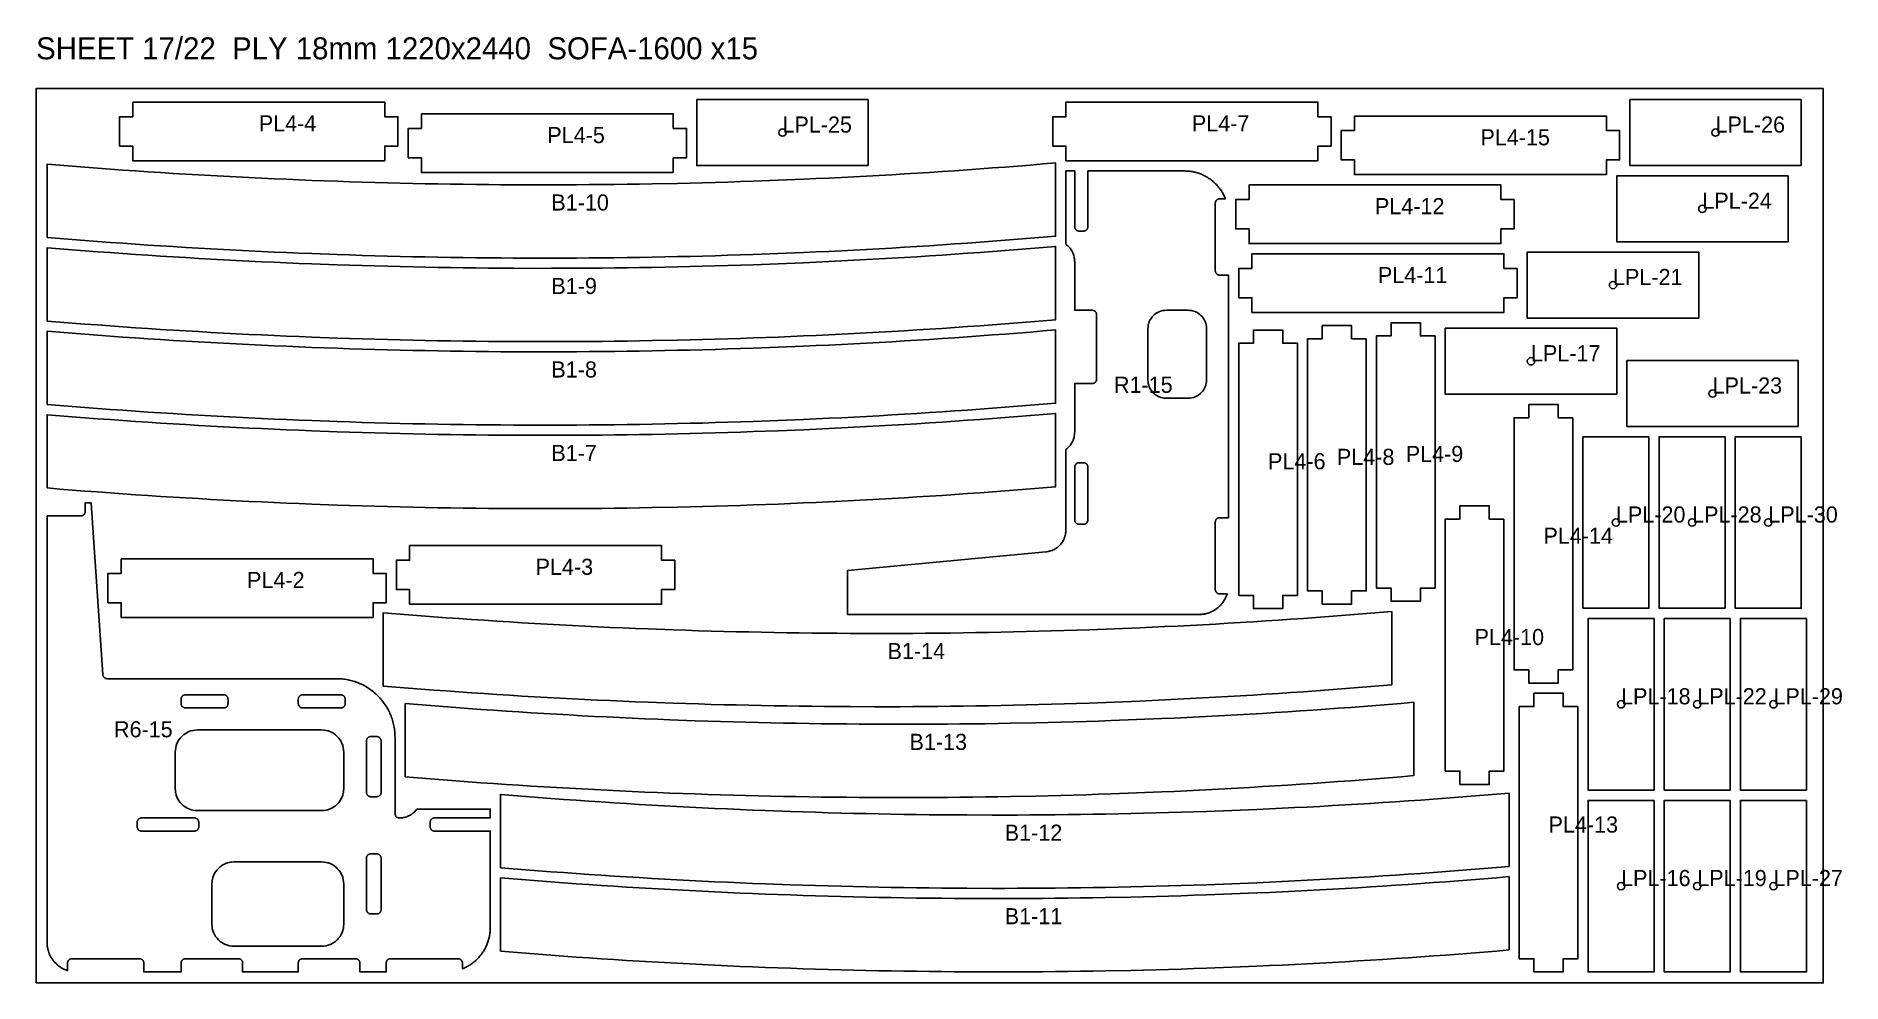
# Model space of a CAD drawing. Header units: millimetres. Extents: x 0 to 59980, y 0 to 1292.
# Drawn here: x 43840 to 46305, y 0 to 1292 of the extents above; entities that cross this region are included whole.
import ezdxf

# ---------------------------------------------------------------- set-up
doc = ezdxf.new("R2010")
doc.units = ezdxf.units.MM
for name, color, linetype in [('CUT_IN', 5, 'Continuous'), ('CUT_OUT', 1, 'Continuous'), ('DRILL', 3, 'Continuous'), ('LABEL', 7, 'Continuous'), ('SHEET', 8, 'Continuous')]:
    doc.layers.add(name, color=color, linetype=linetype)

msp = doc.modelspace()

# ---------------------------------------------------------------- texts
at = {"layer": 'LABEL'}
for s, height, p in [('SHEET 17/22  PLY 18mm 1220x2440  SOFA-1600 x15', 30, (43840, 1260)), ('PL4-4', 22, (44144, 1161.63)), ('PL4-7', 22, (45418, 1161.63)), ('PL4-5', 22, (44538, 1145.63)), ('LPL-25', 22, (44859, 1160)), ('PL4-15', 22, (45812, 1142.64)), ('LPL-26', 22, (46133, 1160)), ('B1-10', 22, (44543.5, 1053.68)), ('PL4-12', 22, (45667.99, 1048.64)), ('LPL-24', 22, (46114.99, 1056)), ('B1-9', 22, (44543.5, 939.77)), ('PL4-11', 22, (45671.99, 954.64)), ('LPL-21', 22, (45992.99, 952)), ('LPL-17', 22, (45880.99, 848)), ('B1-8', 22, (44543.5, 825.87)), ('R1-15', 22, (45311.65, 804.96)), ('LPL-23', 22, (46128.99, 804)), ('B1-7', 22, (44543.5, 711.96)), ('PL4-6', 22, (45521.99, 700.64)), ('PL4-8', 22, (45615.99, 706.64)), ('PL4-9', 22, (45709.99, 710.64)), ('LPL-20', 22, (45996.99, 628)), ('LPL-28', 22, (46100.99, 628)), ('LPL-30', 22, (46204.99, 628)), ('PL4-14', 22, (45897.99, 599)), ('PL4-3', 22, (44522, 556.64)), ('PL4-2', 22, (44128, 538.64)), ('PL4-10', 22, (45803.99, 460.82)), ('B1-14', 22, (45002.5, 441.68)), ('LPL-18', 22, (46004, 380)), ('LPL-22', 22, (46108, 380)), ('LPL-29', 22, (46212, 380)), ('R6-15', 22, (43946.35, 335)), ('B1-13', 22, (45032.5, 317.77)), ('PL4-13', 22, (45905, 205)), ('B1-12', 22, (45162.5, 193.86)), ('LPL-16', 22, (46004, 132)), ('LPL-19', 22, (46108, 132)), ('LPL-27', 22, (46212, 132)), ('B1-11', 22, (45162.5, 79.96))]:
    msp.add_text(s, height=height, dxfattribs=at).set_placement(p)

# ---------------------------------------------------------------- linework, layer by layer
at = {"layer": 'CUT_IN'}
for points in [[(45373.7, 915.83), (45373.16, 915.6), (45371.21, 914.67), (45370.95, 914.53), (45369.35, 913.57), (45368.86, 913.24), (45367.13, 911.95), (45365.53, 910.51), (45365.11, 910.09), (45363.67, 908.49), (45362.21, 906.52), (45361.09, 904.67), (45360.82, 904.15), (45359.9, 902.19), (45359.79, 901.92), (45359.07, 899.89), (45358.99, 899.6), (45358.48, 897.51), (45358.15, 895.37), (45358.1, 894.79), (45357.99, 892.48), (45357.99, 822.78), (45358.12, 820.18), (45358.15, 819.89), (45358.48, 817.75), (45359.07, 815.37), (45359.79, 813.34), (45359.9, 813.07), (45360.82, 811.11), (45361.09, 810.59), (45362.05, 808.99), (45362.38, 808.5), (45363.67, 806.77), (45365.11, 805.17), (45365.53, 804.75), (45367.13, 803.31), (45369.1, 801.85), (45370.95, 800.73), (45371.47, 800.46), (45373.16, 799.66), (45373.7, 799.43), (45375.73, 798.71), (45377.83, 798.18), (45378.4, 798.07), (45380.25, 797.79), (45380.83, 797.74), (45383.14, 797.63), (45412.84, 797.63), (45415.44, 797.76), (45415.73, 797.79), (45417.87, 798.12), (45420.25, 798.71), (45422.28, 799.43), (45422.55, 799.54), (45424.51, 800.46), (45425.03, 800.73), (45426.63, 801.69), (45427.12, 802.02), (45428.85, 803.31), (45430.45, 804.75), (45430.87, 805.17), (45432.31, 806.77), (45433.77, 808.74), (45434.89, 810.59), (45435.16, 811.11), (45436.08, 813.07), (45436.19, 813.34), (45436.91, 815.37), (45436.99, 815.66), (45437.5, 817.75), (45437.83, 819.89), (45437.88, 820.47), (45437.99, 822.78), (45437.99, 892.48), (45437.86, 895.08), (45437.83, 895.37), (45437.5, 897.51), (45436.91, 899.89), (45436.19, 901.92), (45436.08, 902.19), (45435.16, 904.15), (45434.89, 904.67), (45433.93, 906.27), (45433.6, 906.76), (45432.31, 908.49), (45430.87, 910.09), (45430.45, 910.51), (45428.85, 911.95), (45426.88, 913.41), (45425.03, 914.53), (45424.51, 914.8), (45422.82, 915.6), (45422.28, 915.83), (45420.25, 916.55), (45418.15, 917.08), (45417.58, 917.19), (45415.73, 917.47), (45415.15, 917.52), (45412.84, 917.63), (45383.14, 917.63), (45380.54, 917.5), (45380.25, 917.47), (45378.11, 917.14), (45375.73, 916.55), (45373.7, 915.83)], [(45263.99, 709.63), (45263.4, 709.6), (45263.11, 709.57), (45262.53, 709.45), (45261.97, 709.28), (45261.42, 709.05), (45260.91, 708.78), (45260.42, 708.45), (45260.18, 708.27), (45259.96, 708.08), (45259.54, 707.66), (45259.35, 707.44), (45259, 706.96), (45258.7, 706.46), (45258.45, 705.93), (45258.25, 705.37), (45258.17, 705.09), (45258.05, 704.51), (45258.02, 704.22), (45257.99, 703.63), (45257.99, 631.63), (45258.02, 631.04), (45258.05, 630.75), (45258.17, 630.17), (45258.34, 629.61), (45258.45, 629.33), (45258.7, 628.8), (45258.84, 628.55), (45259.17, 628.06), (45259.35, 627.82), (45259.54, 627.6), (45259.96, 627.18), (45260.18, 626.99), (45260.66, 626.64), (45260.91, 626.48), (45261.16, 626.34), (45261.69, 626.09), (45261.97, 625.98), (45262.53, 625.81), (45263.11, 625.69), (45263.7, 625.64), (45269.99, 625.63), (45270.58, 625.66), (45270.87, 625.69), (45271.45, 625.81), (45272.01, 625.98), (45272.56, 626.21), (45273.07, 626.48), (45273.32, 626.64), (45273.8, 626.99), (45274.02, 627.18), (45274.23, 627.39), (45274.44, 627.6), (45274.63, 627.82), (45274.98, 628.3), (45275.14, 628.55), (45275.41, 629.06), (45275.64, 629.61), (45275.81, 630.17), (45275.93, 630.75), (45275.96, 631.04), (45275.99, 631.63), (45275.99, 703.63), (45275.96, 704.22), (45275.93, 704.51), (45275.81, 705.09), (45275.64, 705.65), (45275.53, 705.93), (45275.28, 706.46), (45274.98, 706.96), (45274.63, 707.44), (45274.44, 707.66), (45274.02, 708.08), (45273.8, 708.27), (45273.32, 708.62), (45273.07, 708.78), (45272.56, 709.05), (45272.01, 709.28), (45271.45, 709.45), (45270.87, 709.57), (45270.58, 709.6), (45269.99, 709.63), (45263.99, 709.63)], [(44044, 393), (44043.41, 392.97), (44043.12, 392.94), (44042.54, 392.82), (44041.98, 392.65), (44041.43, 392.42), (44040.92, 392.15), (44040.43, 391.82), (44040.19, 391.64), (44039.97, 391.45), (44039.55, 391.03), (44039.36, 390.81), (44039.01, 390.33), (44038.71, 389.83), (44038.46, 389.3), (44038.26, 388.74), (44038.18, 388.46), (44038.06, 387.88), (44038.03, 387.59), (44038, 387), (44038.01, 380.71), (44038.06, 380.12), (44038.18, 379.54), (44038.35, 378.98), (44038.46, 378.7), (44038.71, 378.17), (44039.01, 377.67), (44039.36, 377.19), (44039.55, 376.97), (44039.97, 376.55), (44040.19, 376.36), (44040.67, 376.01), (44041.17, 375.71), (44041.7, 375.46), (44041.98, 375.35), (44042.54, 375.18), (44043.12, 375.06), (44043.41, 375.03), (44044, 375), (44096, 375), (44096.59, 375.03), (44096.88, 375.06), (44097.46, 375.18), (44098.02, 375.35), (44098.3, 375.46), (44098.83, 375.71), (44099.08, 375.85), (44099.33, 376.01), (44099.81, 376.36), (44100.03, 376.55), (44100.24, 376.76), (44100.45, 376.97), (44100.64, 377.19), (44100.99, 377.67), (44101.15, 377.92), (44101.29, 378.17), (44101.54, 378.7), (44101.65, 378.98), (44101.82, 379.54), (44101.94, 380.12), (44101.97, 380.41), (44102, 381), (44102, 387), (44101.97, 387.59), (44101.94, 387.88), (44101.82, 388.46), (44101.65, 389.02), (44101.54, 389.3), (44101.29, 389.83), (44100.99, 390.33), (44100.64, 390.81), (44100.45, 391.03), (44100.03, 391.45), (44099.81, 391.64), (44099.33, 391.99), (44098.83, 392.29), (44098.3, 392.54), (44098.02, 392.65), (44097.46, 392.82), (44096.88, 392.94), (44096.59, 392.97), (44096, 393), (44044, 393)], [(44204, 393), (44203.41, 392.97), (44203.12, 392.94), (44202.54, 392.82), (44201.98, 392.65), (44201.43, 392.42), (44200.92, 392.15), (44200.43, 391.82), (44200.19, 391.64), (44199.97, 391.45), (44199.55, 391.03), (44199.36, 390.81), (44199.01, 390.33), (44198.71, 389.83), (44198.46, 389.3), (44198.26, 388.74), (44198.18, 388.46), (44198.06, 387.88), (44198.03, 387.59), (44198, 387), (44198.01, 380.71), (44198.06, 380.12), (44198.18, 379.54), (44198.35, 378.98), (44198.46, 378.7), (44198.71, 378.17), (44199.01, 377.67), (44199.36, 377.19), (44199.55, 376.97), (44199.97, 376.55), (44200.19, 376.36), (44200.67, 376.01), (44201.17, 375.71), (44201.7, 375.46), (44201.98, 375.35), (44202.54, 375.18), (44203.12, 375.06), (44203.41, 375.03), (44204, 375), (44256, 375), (44256.59, 375.03), (44256.88, 375.06), (44257.46, 375.18), (44258.02, 375.35), (44258.3, 375.46), (44258.83, 375.71), (44259.08, 375.85), (44259.33, 376.01), (44259.81, 376.36), (44260.03, 376.55), (44260.24, 376.76), (44260.45, 376.97), (44260.64, 377.19), (44260.99, 377.67), (44261.15, 377.92), (44261.29, 378.17), (44261.54, 378.7), (44261.65, 378.98), (44261.82, 379.54), (44261.94, 380.12), (44261.97, 380.41), (44262, 381), (44262, 387), (44261.97, 387.59), (44261.94, 387.88), (44261.82, 388.46), (44261.65, 389.02), (44261.54, 389.3), (44261.29, 389.83), (44260.99, 390.33), (44260.64, 390.81), (44260.45, 391.03), (44260.03, 391.45), (44259.81, 391.64), (44259.33, 391.99), (44258.83, 392.29), (44258.3, 392.54), (44258.02, 392.65), (44257.46, 392.82), (44256.88, 392.94), (44256.59, 392.97), (44256, 393), (44204, 393)], [(44255.1, 331.41), (44254.77, 331.9), (44253.37, 333.8), (44252.99, 334.25), (44251.21, 336.21), (44249.25, 337.99), (44248.8, 338.37), (44246.9, 339.77), (44246.41, 340.1), (44244.14, 341.45), (44241.75, 342.59), (44241.2, 342.82), (44238.99, 343.61), (44238.42, 343.78), (44235.85, 344.42), (44233.23, 344.81), (44232.65, 344.87), (44229.85, 345), (44060.15, 345), (44057.06, 344.85), (44054.44, 344.47), (44054.15, 344.42), (44051.58, 343.78), (44051.01, 343.61), (44048.52, 342.71), (44046.12, 341.58), (44045.61, 341.31), (44043.34, 339.94), (44041.2, 338.37), (44040.75, 337.99), (44038.79, 336.21), (44037.01, 334.25), (44036.63, 333.8), (44035.06, 331.66), (44033.69, 329.39), (44033.42, 328.88), (44032.29, 326.48), (44031.39, 323.99), (44031.22, 323.42), (44030.58, 320.85), (44030.15, 317.94), (44030, 314.85), (44030, 265.15), (44030.15, 262.06), (44030.53, 259.44), (44030.58, 259.15), (44031.22, 256.58), (44031.39, 256.01), (44032.29, 253.52), (44033.42, 251.12), (44033.69, 250.61), (44035.06, 248.34), (44036.63, 246.2), (44037.01, 245.75), (44038.79, 243.79), (44040.75, 242.01), (44041.2, 241.63), (44043.34, 240.06), (44045.61, 238.69), (44046.12, 238.42), (44048.52, 237.29), (44051.01, 236.39), (44051.58, 236.22), (44054.15, 235.58), (44057.06, 235.15), (44060.15, 235), (44229.85, 235), (44232.94, 235.15), (44235.56, 235.53), (44235.85, 235.58), (44238.42, 236.22), (44238.99, 236.39), (44241.48, 237.29), (44243.88, 238.42), (44244.39, 238.69), (44246.66, 240.06), (44248.8, 241.63), (44249.25, 242.01), (44251.21, 243.79), (44252.99, 245.75), (44253.37, 246.2), (44254.77, 248.1), (44255.1, 248.59), (44256.45, 250.86), (44257.59, 253.25), (44257.82, 253.8), (44258.7, 256.29), (44259.35, 258.86), (44259.47, 259.44), (44259.85, 262.06), (44260, 265.15), (44260, 314.85), (44259.87, 317.65), (44259.81, 318.23), (44259.42, 320.85), (44258.78, 323.42), (44258.61, 323.99), (44257.82, 326.2), (44257.59, 326.75), (44256.45, 329.14), (44255.1, 331.41)], [(44291, 260), (44291.03, 259.41), (44291.06, 259.12), (44291.18, 258.54), (44291.35, 257.98), (44291.58, 257.43), (44291.85, 256.92), (44292.18, 256.43), (44292.36, 256.19), (44292.55, 255.97), (44292.97, 255.55), (44293.19, 255.36), (44293.43, 255.18), (44293.92, 254.85), (44294.43, 254.58), (44294.98, 254.35), (44295.54, 254.18), (44296.12, 254.06), (44296.71, 254.01), (44305, 254), (44305.59, 254.03), (44305.88, 254.06), (44306.46, 254.18), (44307.02, 254.35), (44307.3, 254.46), (44307.83, 254.71), (44308.33, 255.01), (44308.81, 255.36), (44309.03, 255.55), (44309.45, 255.97), (44309.64, 256.19), (44309.99, 256.67), (44310.15, 256.92), (44310.29, 257.17), (44310.54, 257.7), (44310.65, 257.98), (44310.82, 258.54), (44310.94, 259.12), (44310.97, 259.41), (44311, 260), (44310.99, 330.29), (44310.94, 330.88), (44310.82, 331.46), (44310.65, 332.02), (44310.54, 332.3), (44310.29, 332.83), (44310.15, 333.08), (44309.82, 333.57), (44309.64, 333.81), (44309.45, 334.03), (44309.03, 334.45), (44308.81, 334.64), (44308.33, 334.99), (44307.83, 335.29), (44307.3, 335.54), (44307.02, 335.65), (44306.46, 335.82), (44305.88, 335.94), (44305.59, 335.97), (44305, 336), (44297, 336), (44296.41, 335.97), (44296.12, 335.94), (44295.54, 335.82), (44294.98, 335.65), (44294.7, 335.54), (44294.17, 335.29), (44293.67, 334.99), (44293.19, 334.64), (44292.97, 334.45), (44292.55, 334.03), (44292.36, 333.81), (44292.01, 333.33), (44291.85, 333.08), (44291.71, 332.83), (44291.46, 332.3), (44291.35, 332.02), (44291.18, 331.46), (44291.06, 330.88), (44291.03, 330.59), (44291, 330), (44291, 260)], [(43978, 213), (43978.03, 212.41), (43978.06, 212.12), (43978.18, 211.54), (43978.35, 210.98), (43978.58, 210.43), (43978.85, 209.92), (43979.18, 209.43), (43979.36, 209.19), (43979.55, 208.97), (43979.97, 208.55), (43980.19, 208.36), (43980.67, 208.01), (43981.17, 207.71), (43981.7, 207.46), (43982.26, 207.26), (43982.54, 207.18), (43983.12, 207.06), (43983.41, 207.03), (43984, 207), (44056, 207), (44056.59, 207.03), (44056.88, 207.06), (44057.46, 207.18), (44058.02, 207.35), (44058.3, 207.46), (44058.83, 207.71), (44059.08, 207.85), (44059.57, 208.18), (44059.81, 208.36), (44060.03, 208.55), (44060.45, 208.97), (44060.64, 209.19), (44060.99, 209.67), (44061.15, 209.92), (44061.29, 210.17), (44061.54, 210.7), (44061.65, 210.98), (44061.82, 211.54), (44061.94, 212.12), (44061.99, 212.71), (44062, 219), (44061.97, 219.59), (44061.94, 219.88), (44061.82, 220.46), (44061.65, 221.02), (44061.42, 221.57), (44061.15, 222.08), (44060.99, 222.33), (44060.64, 222.81), (44060.45, 223.03), (44060.24, 223.24), (44060.03, 223.45), (44059.81, 223.64), (44059.33, 223.99), (44059.08, 224.15), (44058.57, 224.42), (44058.02, 224.65), (44057.46, 224.82), (44056.88, 224.94), (44056.59, 224.97), (44056, 225), (43984, 225), (43983.41, 224.97), (43983.12, 224.94), (43982.54, 224.82), (43981.98, 224.65), (43981.7, 224.54), (43981.17, 224.29), (43980.67, 223.99), (43980.19, 223.64), (43979.97, 223.45), (43979.55, 223.03), (43979.36, 222.81), (43979.01, 222.33), (43978.85, 222.08), (43978.58, 221.57), (43978.35, 221.02), (43978.18, 220.46), (43978.06, 219.88), (43978.03, 219.59), (43978, 219), (43978, 213)], [(44297, 176), (44296.41, 175.97), (44296.12, 175.94), (44295.54, 175.82), (44294.98, 175.65), (44294.43, 175.42), (44293.92, 175.15), (44293.43, 174.82), (44293.19, 174.64), (44292.97, 174.45), (44292.55, 174.03), (44292.36, 173.81), (44292.01, 173.33), (44291.71, 172.83), (44291.46, 172.3), (44291.26, 171.74), (44291.18, 171.46), (44291.06, 170.88), (44291.03, 170.59), (44291, 170), (44291, 100), (44291.03, 99.41), (44291.06, 99.12), (44291.18, 98.54), (44291.35, 97.98), (44291.46, 97.7), (44291.71, 97.17), (44291.85, 96.92), (44292.01, 96.67), (44292.36, 96.19), (44292.55, 95.97), (44292.97, 95.55), (44293.19, 95.36), (44293.67, 95.01), (44294.17, 94.71), (44294.7, 94.46), (44294.98, 94.35), (44295.54, 94.18), (44296.12, 94.06), (44296.41, 94.03), (44297, 94), (44305, 94), (44305.59, 94.03), (44305.88, 94.06), (44306.46, 94.18), (44307.02, 94.35), (44307.3, 94.46), (44307.83, 94.71), (44308.33, 95.01), (44308.81, 95.36), (44309.03, 95.55), (44309.45, 95.97), (44309.64, 96.19), (44309.82, 96.43), (44310.15, 96.92), (44310.29, 97.17), (44310.54, 97.7), (44310.65, 97.98), (44310.82, 98.54), (44310.94, 99.12), (44310.99, 99.71), (44311, 170), (44310.97, 170.59), (44310.94, 170.88), (44310.82, 171.46), (44310.65, 172.02), (44310.54, 172.3), (44310.29, 172.83), (44310.15, 173.08), (44309.99, 173.33), (44309.64, 173.81), (44309.45, 174.03), (44309.03, 174.45), (44308.81, 174.64), (44308.33, 174.99), (44307.83, 175.29), (44307.3, 175.54), (44307.02, 175.65), (44306.46, 175.82), (44305.88, 175.94), (44305.29, 175.99), (44297, 176)], [(44253.37, 153.8), (44252.99, 154.25), (44251.21, 156.21), (44249.03, 158.18), (44248.8, 158.37), (44246.66, 159.94), (44244.14, 161.45), (44241.48, 162.71), (44238.71, 163.7), (44235.85, 164.42), (44233.23, 164.81), (44232.65, 164.87), (44229.85, 165), (44110.15, 165), (44107.06, 164.85), (44104.44, 164.47), (44103.86, 164.35), (44101.29, 163.7), (44098.8, 162.82), (44098.25, 162.59), (44095.86, 161.45), (44093.34, 159.94), (44091.2, 158.37), (44090.75, 157.99), (44088.79, 156.21), (44087.01, 154.25), (44086.63, 153.8), (44085.06, 151.66), (44083.55, 149.14), (44082.41, 146.75), (44082.18, 146.2), (44081.3, 143.71), (44080.65, 141.14), (44080.53, 140.56), (44080.15, 137.94), (44080, 134.85), (44080.01, 79.85), (44080.15, 77.06), (44080.53, 74.44), (44080.58, 74.15), (44081.22, 71.58), (44081.39, 71.01), (44082.29, 68.52), (44083.55, 65.86), (44085.06, 63.34), (44086.63, 61.2), (44087.01, 60.75), (44088.79, 58.79), (44090.75, 57.01), (44091.2, 56.63), (44093.34, 55.06), (44095.86, 53.55), (44098.25, 52.41), (44098.8, 52.18), (44101.29, 51.3), (44103.86, 50.65), (44104.44, 50.53), (44107.06, 50.15), (44110.15, 50), (44229.85, 50), (44232.94, 50.15), (44235.56, 50.53), (44236.14, 50.65), (44238.71, 51.3), (44241.2, 52.18), (44241.75, 52.41), (44244.14, 53.55), (44246.66, 55.06), (44248.8, 56.63), (44249.25, 57.01), (44251.21, 58.79), (44252.99, 60.75), (44253.37, 61.2), (44254.94, 63.34), (44256.45, 65.86), (44257.59, 68.25), (44257.82, 68.8), (44258.7, 71.29), (44259.35, 73.86), (44259.47, 74.44), (44259.85, 77.06), (44260, 80.15), (44260, 134.85), (44259.85, 137.94), (44259.42, 140.85), (44258.78, 143.42), (44258.61, 143.99), (44257.71, 146.48), (44256.58, 148.88), (44256.31, 149.39), (44254.94, 151.66), (44253.37, 153.8)]]:
    msp.add_lwpolyline(points, close=True, dxfattribs=at)
at = {"layer": 'CUT_OUT'}
for points in [[(43972, 1201.63), (44316, 1201.63), (44316, 1181.63), (44334, 1181.63), (44334, 1141.63), (44316, 1141.63), (44316, 1121.63), (43972, 1121.63), (43972, 1141.63), (43954, 1141.63), (43954, 1181.63), (43972, 1181.63), (43972, 1201.63)], [(44366, 1185.63), (44710, 1185.63), (44710, 1165.63), (44728, 1165.63), (44728, 1125.63), (44710, 1125.63), (44710, 1105.63), (44366, 1105.63), (44366, 1125.63), (44348, 1125.63), (44348, 1165.63), (44366, 1165.63), (44366, 1185.63)], [(44976, 1115), (44742, 1115), (44742, 1205), (44976, 1205), (44976, 1115)], [(45246, 1201.63), (45590, 1201.63), (45590, 1181.63), (45608, 1181.63), (45608, 1141.63), (45590, 1141.63), (45590, 1121.63), (45246, 1121.63), (45246, 1141.63), (45228, 1141.63), (45228, 1181.63), (45246, 1181.63), (45246, 1201.63)], [(46250, 1115), (46016, 1115), (46016, 1205), (46250, 1205), (46250, 1115)], [(45640, 1182.64), (45984, 1182.64), (45984, 1162.64), (46002, 1162.64), (46002, 1122.64), (45984, 1122.64), (45984, 1102.64), (45640, 1102.64), (45640, 1122.64), (45622, 1122.64), (45622, 1162.64), (45640, 1162.64), (45640, 1182.64)], [(43855, 1016.87), (43855, 1116.87), (43872.21, 1115.46), (43889.42, 1114.09), (43906.64, 1112.75), (43923.85, 1111.45), (43941.06, 1110.18), (43958.28, 1108.95), (43975.49, 1107.76), (43992.7, 1106.6), (44009.91, 1105.48), (44027.12, 1104.4), (44044.34, 1103.35), (44061.55, 1102.34), (44078.76, 1101.36), (44095.98, 1100.42), (44113.19, 1099.52), (44130.4, 1098.65), (44147.61, 1097.82), (44164.82, 1097.03), (44182.04, 1096.27), (44199.25, 1095.55), (44216.46, 1094.86), (44250.89, 1093.6), (44268.1, 1093.03), (44285.31, 1092.49), (44302.52, 1091.98), (44319.74, 1091.51), (44336.95, 1091.08), (44354.16, 1090.69), (44371.38, 1090.33), (44388.59, 1090.01), (44405.8, 1089.72), (44423.01, 1089.47), (44440.23, 1089.26), (44457.44, 1089.08), (44474.65, 1088.94), (44491.86, 1088.83), (44526.29, 1088.73), (44543.5, 1088.74), (44560.71, 1088.78), (44577.92, 1088.85), (44595.14, 1088.97), (44612.35, 1089.12), (44629.56, 1089.3), (44646.77, 1089.52), (44663.99, 1089.78), (44681.2, 1090.07), (44715.62, 1090.77), (44732.84, 1091.18), (44750.05, 1091.61), (44767.26, 1092.09), (44784.48, 1092.6), (44801.69, 1093.15), (44818.9, 1093.73), (44853.33, 1095.01), (44887.75, 1096.43), (44904.96, 1097.2), (44922.17, 1098), (44939.39, 1098.84), (44956.6, 1099.72), (44973.81, 1100.63), (44991.03, 1101.57), (45008.24, 1102.56), (45025.45, 1103.58), (45042.66, 1104.63), (45059.88, 1105.73), (45077.09, 1106.85), (45094.3, 1108.02), (45111.51, 1109.22), (45128.72, 1110.46), (45145.94, 1111.73), (45163.15, 1113.04), (45180.36, 1114.39), (45197.58, 1115.77), (45214.79, 1117.19), (45232, 1118.64), (45232, 1018.64), (45214.79, 1017.19), (45197.58, 1015.77), (45180.36, 1014.39), (45163.15, 1013.04), (45145.94, 1011.73), (45128.72, 1010.46), (45111.51, 1009.22), (45094.3, 1008.02), (45077.09, 1006.85), (45059.88, 1005.73), (45042.66, 1004.63), (45025.45, 1003.58), (45008.24, 1002.56), (44991.03, 1001.57), (44973.81, 1000.63), (44956.6, 999.72), (44939.39, 998.84), (44922.17, 998), (44904.96, 997.2), (44887.75, 996.43), (44853.33, 995.01), (44818.9, 993.73), (44801.69, 993.15), (44784.48, 992.6), (44767.26, 992.09), (44750.05, 991.61), (44732.84, 991.18), (44715.62, 990.77), (44681.2, 990.07), (44663.99, 989.78), (44646.77, 989.52), (44629.56, 989.3), (44612.35, 989.12), (44595.14, 988.97), (44577.92, 988.85), (44560.71, 988.78), (44543.5, 988.74), (44526.29, 988.73), (44491.86, 988.83), (44474.65, 988.94), (44457.44, 989.08), (44440.23, 989.26), (44423.01, 989.47), (44405.8, 989.72), (44388.59, 990.01), (44371.38, 990.33), (44354.16, 990.69), (44336.95, 991.08), (44319.74, 991.51), (44302.52, 991.98), (44285.31, 992.49), (44268.1, 993.03), (44250.89, 993.6), (44216.46, 994.86), (44199.25, 995.55), (44182.04, 996.27), (44164.82, 997.03), (44147.61, 997.82), (44130.4, 998.65), (44113.19, 999.52), (44095.98, 1000.42), (44078.76, 1001.36), (44061.55, 1002.34), (44044.34, 1003.35), (44027.12, 1004.4), (44009.91, 1005.48), (43992.7, 1006.6), (43975.49, 1007.76), (43958.28, 1008.95), (43941.06, 1010.18), (43923.85, 1011.45), (43906.64, 1012.75), (43889.42, 1014.09), (43872.21, 1015.46), (43855, 1016.87)], [(44948, 502.64), (44948, 562.62), (44948.39, 562.67), (45218.72, 588.01), (45220.11, 588.17), (45221.57, 588.41), (45223.3, 588.79), (45224.44, 589.1), (45224.72, 589.19), (45226.12, 589.65), (45227.23, 590.07), (45228.58, 590.66), (45230.17, 591.45), (45231.45, 592.18), (45232.45, 592.81), (45233.67, 593.65), (45234.84, 594.55), (45235.97, 595.51), (45237.25, 596.73), (45238.07, 597.58), (45239.04, 598.69), (45240.14, 600.09), (45240.82, 601.05), (45241.62, 602.29), (45242.35, 603.57), (45243.02, 604.89), (45243.75, 606.51), (45244.17, 607.61), (45244.73, 609.29), (45245.05, 610.43), (45245.44, 612.16), (45245.64, 613.33), (45245.86, 615.08), (45245.96, 616.56), (45245.99, 617.81), (45246, 727.62), (45247.44, 728.79), (45248.51, 729.75), (45249.54, 730.75), (45250.7, 732.02), (45251.61, 733.13), (45252.3, 734.05), (45253.11, 735.23), (45254.01, 736.7), (45254.56, 737.7), (45255.31, 739.25), (45255.77, 740.3), (45256.28, 741.64), (45256.72, 743), (45257.17, 744.66), (45257.47, 746.07), (45257.7, 747.48), (45257.84, 748.62), (45257.95, 750.05), (45257.99, 751.55), (45257.99, 817.63), (45281.99, 817.63), (45282.58, 817.66), (45282.87, 817.69), (45283.45, 817.81), (45284.01, 817.98), (45284.56, 818.21), (45285.07, 818.48), (45285.32, 818.64), (45285.8, 818.99), (45286.02, 819.18), (45286.23, 819.39), (45286.44, 819.6), (45286.63, 819.82), (45286.98, 820.3), (45287.14, 820.55), (45287.41, 821.06), (45287.64, 821.61), (45287.81, 822.17), (45287.93, 822.75), (45287.96, 823.04), (45287.99, 823.63), (45287.99, 911.63), (45287.96, 912.22), (45287.93, 912.51), (45287.81, 913.09), (45287.73, 913.37), (45287.53, 913.93), (45287.28, 914.46), (45287.14, 914.71), (45286.98, 914.96), (45286.63, 915.44), (45286.44, 915.66), (45286.02, 916.08), (45285.8, 916.27), (45285.32, 916.62), (45285.07, 916.78), (45284.56, 917.05), (45284.01, 917.28), (45283.73, 917.37), (45283.45, 917.45), (45282.87, 917.57), (45282.58, 917.6), (45281.99, 917.63), (45257.99, 917.63), (45257.99, 983.71), (45257.95, 985.21), (45257.84, 986.64), (45257.7, 987.78), (45257.47, 989.19), (45257.17, 990.6), (45256.72, 992.26), (45256.28, 993.62), (45255.77, 994.96), (45255.31, 996.01), (45254.56, 997.56), (45254.01, 998.56), (45253.11, 1000.03), (45252.3, 1001.21), (45251.61, 1002.13), (45250.7, 1003.24), (45249.54, 1004.51), (45248.51, 1005.51), (45247.44, 1006.47), (45246, 1007.64), (45246, 1107.62), (45257.99, 1107.63), (45258, 1031.34), (45258.05, 1030.75), (45258.17, 1030.17), (45258.34, 1029.61), (45258.45, 1029.33), (45258.57, 1029.06), (45258.84, 1028.55), (45259.17, 1028.06), (45259.35, 1027.82), (45259.54, 1027.6), (45259.96, 1027.18), (45260.18, 1026.99), (45260.66, 1026.64), (45261.16, 1026.34), (45261.69, 1026.09), (45262.25, 1025.89), (45262.53, 1025.81), (45263.11, 1025.69), (45263.4, 1025.66), (45263.99, 1025.63), (45270.28, 1025.64), (45270.87, 1025.69), (45271.45, 1025.81), (45272.01, 1025.98), (45272.29, 1026.09), (45272.56, 1026.21), (45273.07, 1026.48), (45273.56, 1026.81), (45273.8, 1026.99), (45274.02, 1027.18), (45274.44, 1027.6), (45274.63, 1027.82), (45274.98, 1028.3), (45275.14, 1028.55), (45275.28, 1028.8), (45275.53, 1029.33), (45275.64, 1029.61), (45275.81, 1030.17), (45275.93, 1030.75), (45275.96, 1031.04), (45275.99, 1031.63), (45275.99, 1107.63), (45408.01, 1107.63), (45409.5, 1107.61), (45410.97, 1107.56), (45412.37, 1107.47), (45413.91, 1107.34), (45415.3, 1107.18), (45416.76, 1106.99), (45418.28, 1106.74), (45419.73, 1106.47), (45421.1, 1106.18), (45422.53, 1105.84), (45424.03, 1105.45), (45425.44, 1105.04), (45426.85, 1104.59), (45428.24, 1104.11), (45429.62, 1103.6), (45430.92, 1103.08), (45432.34, 1102.47), (45433.68, 1101.85), (45435, 1101.21), (45436.31, 1100.53), (45437.6, 1099.82), (45438.87, 1099.07), (45440.06, 1098.34), (45441.29, 1097.54), (45442.51, 1096.71), (45443.76, 1095.8), (45444.93, 1094.91), (45446.08, 1093.99), (45447.21, 1093.04), (45448.26, 1092.11), (45449.34, 1091.11), (45450.39, 1090.08), (45451.47, 1088.98), (45452.47, 1087.9), (45453.4, 1086.85), (45454.35, 1085.72), (45455.27, 1084.57), (45456.16, 1083.4), (45457.07, 1082.15), (45457.9, 1080.93), (45458.7, 1079.7), (45459.43, 1078.51), (45460.18, 1077.24), (45460.89, 1075.95), (45461.57, 1074.64), (45462.21, 1073.32), (45462.83, 1071.98), (45463.44, 1070.56), (45463.8, 1069.63), (45455.7, 1069.62), (45455.11, 1069.57), (45454.53, 1069.45), (45453.97, 1069.28), (45453.69, 1069.17), (45453.16, 1068.92), (45452.66, 1068.62), (45452.18, 1068.27), (45451.96, 1068.08), (45451.54, 1067.66), (45451.35, 1067.44), (45451, 1066.96), (45450.84, 1066.71), (45450.57, 1066.2), (45450.45, 1065.93), (45450.34, 1065.65), (45450.17, 1065.09), (45450.05, 1064.51), (45450.02, 1064.22), (45449.99, 1063.63), (45449.99, 971.63), (45450.02, 971.04), (45450.05, 970.75), (45450.17, 970.17), (45450.25, 969.89), (45450.34, 969.61), (45450.57, 969.06), (45450.84, 968.55), (45451, 968.3), (45451.35, 967.82), (45451.54, 967.6), (45451.96, 967.18), (45452.18, 966.99), (45452.66, 966.64), (45452.91, 966.48), (45453.16, 966.34), (45453.69, 966.09), (45453.97, 965.98), (45454.53, 965.81), (45455.11, 965.69), (45455.4, 965.66), (45455.99, 965.63), (45467.99, 965.63), (45467.99, 634.63), (45455.99, 634.63), (45455.4, 634.6), (45455.11, 634.57), (45454.53, 634.45), (45453.97, 634.28), (45453.42, 634.05), (45452.91, 633.78), (45452.66, 633.62), (45452.18, 633.27), (45451.96, 633.08), (45451.54, 632.66), (45451.35, 632.44), (45451, 631.96), (45450.84, 631.71), (45450.57, 631.2), (45450.34, 630.65), (45450.25, 630.37), (45450.17, 630.09), (45450.05, 629.51), (45450.02, 629.22), (45449.99, 628.63), (45449.99, 536.63), (45450.02, 536.04), (45450.05, 535.75), (45450.17, 535.17), (45450.25, 534.89), (45450.34, 534.61), (45450.57, 534.06), (45450.84, 533.55), (45451, 533.3), (45451.35, 532.82), (45451.54, 532.6), (45451.96, 532.18), (45452.18, 531.99), (45452.66, 531.64), (45452.91, 531.48), (45453.16, 531.34), (45453.69, 531.09), (45454.25, 530.89), (45454.53, 530.81), (45455.11, 530.69), (45455.4, 530.66), (45455.99, 530.63), (45466.14, 530.63), (45465.96, 530.05), (45465.64, 529.12), (45465.3, 528.2), (45464.96, 527.36), (45464.57, 526.45), (45464.13, 525.49), (45463.74, 524.68), (45463.25, 523.74), (45462.28, 522.03), (45461.23, 520.38), (45460.1, 518.77), (45459.55, 518.05), (45458.89, 517.23), (45458.3, 516.53), (45457.6, 515.74), (45456.93, 515.02), (45456.3, 514.37), (45455.6, 513.69), (45454.88, 513.02), (45454.09, 512.32), (45453.39, 511.73), (45452.57, 511.07), (45451.85, 510.52), (45450.24, 509.39), (45448.59, 508.34), (45446.88, 507.37), (45445.94, 506.88), (45445.13, 506.49), (45444.17, 506.05), (45443.26, 505.66), (45442.42, 505.32), (45441.5, 504.98), (45439.64, 504.36), (45438.62, 504.07), (45436.72, 503.59), (45435.76, 503.39), (45434.79, 503.21), (45433.9, 503.07), (45432.85, 502.93), (45431.87, 502.82), (45430.97, 502.74), (45429.01, 502.64), (44948, 502.64)], [(45495.99, 1088.64), (45839.99, 1088.64), (45839.99, 1068.64), (45857.99, 1068.64), (45857.99, 1028.64), (45839.99, 1028.64), (45839.99, 1008.64), (45495.99, 1008.64), (45495.99, 1028.64), (45477.99, 1028.64), (45477.99, 1068.64), (45495.99, 1068.64), (45495.99, 1088.64)], [(46231.99, 1011), (45997.99, 1011), (45997.99, 1101), (46231.99, 1101), (46231.99, 1011)], [(43855, 902.96), (43855, 1002.96), (43872.21, 1001.55), (43889.42, 1000.18), (43906.64, 998.84), (43923.85, 997.54), (43941.06, 996.27), (43958.28, 995.04), (43975.49, 993.85), (43992.7, 992.69), (44009.91, 991.57), (44027.12, 990.49), (44044.34, 989.44), (44061.55, 988.43), (44078.76, 987.45), (44095.98, 986.51), (44113.19, 985.61), (44130.4, 984.74), (44147.61, 983.91), (44164.82, 983.12), (44182.04, 982.36), (44199.25, 981.64), (44216.46, 980.95), (44250.89, 979.69), (44268.1, 979.12), (44285.31, 978.58), (44302.52, 978.07), (44319.74, 977.6), (44336.95, 977.17), (44354.16, 976.78), (44371.38, 976.42), (44388.59, 976.1), (44405.8, 975.81), (44423.01, 975.56), (44440.23, 975.35), (44457.44, 975.17), (44474.65, 975.03), (44491.86, 974.92), (44526.29, 974.82), (44543.5, 974.83), (44560.71, 974.87), (44577.92, 974.94), (44595.14, 975.06), (44612.35, 975.21), (44629.56, 975.39), (44646.77, 975.61), (44663.99, 975.87), (44681.2, 976.16), (44715.62, 976.86), (44732.84, 977.27), (44750.05, 977.7), (44767.26, 978.18), (44784.48, 978.69), (44801.69, 979.24), (44818.9, 979.82), (44853.33, 981.1), (44887.75, 982.52), (44904.96, 983.29), (44922.17, 984.09), (44939.39, 984.93), (44956.6, 985.81), (44973.81, 986.72), (44991.03, 987.66), (45008.24, 988.65), (45025.45, 989.67), (45042.66, 990.72), (45059.88, 991.82), (45077.09, 992.94), (45094.3, 994.11), (45111.51, 995.31), (45128.72, 996.55), (45145.94, 997.82), (45163.15, 999.13), (45180.36, 1000.48), (45197.58, 1001.86), (45214.79, 1003.28), (45232, 1004.73), (45232, 904.73), (45214.79, 903.28), (45197.58, 901.86), (45180.36, 900.48), (45163.15, 899.13), (45145.94, 897.82), (45128.72, 896.55), (45111.51, 895.31), (45094.3, 894.11), (45077.09, 892.94), (45059.88, 891.82), (45042.66, 890.72), (45025.45, 889.67), (45008.24, 888.65), (44991.03, 887.66), (44973.81, 886.72), (44956.6, 885.81), (44939.39, 884.93), (44922.17, 884.09), (44904.96, 883.29), (44887.75, 882.52), (44853.33, 881.1), (44818.9, 879.82), (44801.69, 879.24), (44784.48, 878.69), (44767.26, 878.18), (44750.05, 877.7), (44732.84, 877.27), (44715.62, 876.86), (44681.2, 876.16), (44663.99, 875.87), (44646.77, 875.61), (44629.56, 875.39), (44612.35, 875.21), (44595.14, 875.06), (44577.92, 874.94), (44560.71, 874.87), (44543.5, 874.83), (44526.29, 874.82), (44491.86, 874.92), (44474.65, 875.03), (44457.44, 875.17), (44440.23, 875.35), (44423.01, 875.56), (44405.8, 875.81), (44388.59, 876.1), (44371.38, 876.42), (44354.16, 876.78), (44336.95, 877.17), (44319.74, 877.6), (44302.52, 878.07), (44285.31, 878.58), (44268.1, 879.12), (44250.89, 879.69), (44216.46, 880.95), (44199.25, 881.64), (44182.04, 882.36), (44164.82, 883.12), (44147.61, 883.91), (44130.4, 884.74), (44113.19, 885.61), (44095.98, 886.51), (44078.76, 887.45), (44061.55, 888.43), (44044.34, 889.44), (44027.12, 890.49), (44009.91, 891.57), (43992.7, 892.69), (43975.49, 893.85), (43958.28, 895.04), (43941.06, 896.27), (43923.85, 897.54), (43906.64, 898.84), (43889.42, 900.18), (43872.21, 901.55), (43855, 902.96)], [(45499.99, 994.64), (45843.99, 994.64), (45843.99, 974.64), (45861.99, 974.64), (45861.99, 934.64), (45843.99, 934.64), (45843.99, 914.64), (45499.99, 914.64), (45499.99, 934.64), (45481.99, 934.64), (45481.99, 974.64), (45499.99, 974.64), (45499.99, 994.64)], [(46109.99, 907), (45875.99, 907), (45875.99, 997), (46109.99, 997), (46109.99, 907)], [(43855, 789.05), (43855, 889.05), (43872.21, 887.64), (43889.42, 886.27), (43906.64, 884.93), (43923.85, 883.63), (43941.06, 882.36), (43958.28, 881.13), (43975.49, 879.94), (43992.7, 878.78), (44009.91, 877.66), (44027.12, 876.58), (44044.34, 875.53), (44061.55, 874.52), (44078.76, 873.54), (44095.98, 872.6), (44113.19, 871.7), (44130.4, 870.83), (44147.61, 870), (44164.82, 869.21), (44182.04, 868.45), (44199.25, 867.73), (44216.46, 867.04), (44250.89, 865.78), (44268.1, 865.21), (44285.31, 864.67), (44302.52, 864.16), (44319.74, 863.69), (44336.95, 863.26), (44354.16, 862.87), (44371.38, 862.51), (44388.59, 862.19), (44405.8, 861.9), (44423.01, 861.65), (44440.23, 861.44), (44457.44, 861.26), (44474.65, 861.12), (44491.86, 861.01), (44526.29, 860.91), (44543.5, 860.92), (44560.71, 860.96), (44577.92, 861.03), (44595.14, 861.15), (44612.35, 861.3), (44629.56, 861.48), (44646.77, 861.7), (44663.99, 861.96), (44681.2, 862.25), (44715.62, 862.95), (44732.84, 863.36), (44750.05, 863.79), (44767.26, 864.27), (44784.48, 864.78), (44801.69, 865.33), (44818.9, 865.91), (44853.33, 867.19), (44887.75, 868.61), (44904.96, 869.38), (44922.17, 870.18), (44939.39, 871.02), (44956.6, 871.9), (44973.81, 872.81), (44991.03, 873.75), (45008.24, 874.74), (45025.45, 875.76), (45042.66, 876.81), (45059.88, 877.91), (45077.09, 879.03), (45094.3, 880.2), (45111.51, 881.4), (45128.72, 882.64), (45145.94, 883.91), (45163.15, 885.22), (45180.36, 886.57), (45197.58, 887.95), (45214.79, 889.37), (45232, 890.82), (45232, 790.82), (45214.79, 789.37), (45197.58, 787.95), (45180.36, 786.57), (45163.15, 785.22), (45145.94, 783.91), (45128.72, 782.64), (45111.51, 781.4), (45094.3, 780.2), (45077.09, 779.03), (45059.88, 777.91), (45042.66, 776.81), (45025.45, 775.76), (45008.24, 774.74), (44991.03, 773.75), (44973.81, 772.81), (44956.6, 771.9), (44939.39, 771.02), (44922.17, 770.18), (44904.96, 769.38), (44887.75, 768.61), (44853.33, 767.19), (44818.9, 765.91), (44801.69, 765.33), (44784.48, 764.78), (44767.26, 764.27), (44750.05, 763.79), (44732.84, 763.36), (44715.62, 762.95), (44681.2, 762.25), (44663.99, 761.96), (44646.77, 761.7), (44629.56, 761.48), (44612.35, 761.3), (44595.14, 761.15), (44577.92, 761.03), (44560.71, 760.96), (44543.5, 760.92), (44526.29, 760.91), (44491.86, 761.01), (44474.65, 761.12), (44457.44, 761.26), (44440.23, 761.44), (44423.01, 761.65), (44405.8, 761.9), (44388.59, 762.19), (44371.38, 762.51), (44354.16, 762.87), (44336.95, 763.26), (44319.74, 763.69), (44302.52, 764.16), (44285.31, 764.67), (44268.1, 765.21), (44250.89, 765.78), (44216.46, 767.04), (44199.25, 767.73), (44182.04, 768.45), (44164.82, 769.21), (44147.61, 770), (44130.4, 770.83), (44113.19, 771.7), (44095.98, 772.6), (44078.76, 773.54), (44061.55, 774.52), (44044.34, 775.53), (44027.12, 776.58), (44009.91, 777.66), (43992.7, 778.78), (43975.49, 779.94), (43958.28, 781.13), (43941.06, 782.36), (43923.85, 783.63), (43906.64, 784.93), (43889.42, 786.27), (43872.21, 787.64), (43855, 789.05)], [(45561.99, 872.64), (45561.99, 528.64), (45541.99, 528.64), (45541.99, 510.64), (45501.99, 510.64), (45501.99, 528.64), (45481.99, 528.64), (45481.99, 872.64), (45501.99, 872.64), (45501.99, 890.64), (45541.99, 890.64), (45541.99, 872.64), (45561.99, 872.64)], [(45655.99, 878.64), (45655.99, 534.64), (45635.99, 534.64), (45635.99, 516.64), (45595.99, 516.64), (45595.99, 534.64), (45575.99, 534.64), (45575.99, 878.64), (45595.99, 878.64), (45595.99, 896.64), (45635.99, 896.64), (45635.99, 878.64), (45655.99, 878.64)], [(45749.99, 882.64), (45749.99, 538.64), (45729.99, 538.64), (45729.99, 520.64), (45689.99, 520.64), (45689.99, 538.64), (45669.99, 538.64), (45669.99, 882.64), (45689.99, 882.64), (45689.99, 900.64), (45729.99, 900.64), (45729.99, 882.64), (45749.99, 882.64)], [(45997.99, 803), (45763.99, 803), (45763.99, 893), (45997.99, 893), (45997.99, 803)], [(46245.99, 759), (46011.99, 759), (46011.99, 849), (46245.99, 849), (46245.99, 759)], [(45937.99, 771), (45937.99, 427), (45917.99, 427), (45917.99, 409), (45877.99, 409), (45877.99, 427), (45857.99, 427), (45857.99, 771), (45877.99, 771), (45877.99, 789), (45917.99, 789), (45917.99, 771), (45937.99, 771)], [(43855, 675.14), (43855, 775.14), (43872.21, 773.73), (43889.42, 772.36), (43906.64, 771.02), (43923.85, 769.72), (43941.06, 768.45), (43958.28, 767.22), (43975.49, 766.03), (43992.7, 764.87), (44009.91, 763.75), (44027.12, 762.67), (44044.34, 761.62), (44061.55, 760.61), (44078.76, 759.63), (44095.98, 758.69), (44113.19, 757.79), (44130.4, 756.92), (44147.61, 756.09), (44164.82, 755.3), (44182.04, 754.54), (44199.25, 753.82), (44216.46, 753.13), (44250.89, 751.87), (44268.1, 751.3), (44285.31, 750.76), (44302.52, 750.25), (44319.74, 749.78), (44336.95, 749.35), (44354.16, 748.96), (44371.38, 748.6), (44388.59, 748.28), (44405.8, 747.99), (44423.01, 747.74), (44440.23, 747.53), (44457.44, 747.35), (44474.65, 747.21), (44491.86, 747.1), (44526.29, 747), (44543.5, 747.01), (44560.71, 747.05), (44577.92, 747.12), (44595.14, 747.24), (44612.35, 747.39), (44629.56, 747.57), (44646.77, 747.79), (44663.99, 748.05), (44681.2, 748.34), (44715.62, 749.04), (44732.84, 749.45), (44750.05, 749.88), (44767.26, 750.36), (44784.48, 750.87), (44801.69, 751.42), (44818.9, 752), (44853.33, 753.28), (44887.75, 754.7), (44904.96, 755.47), (44922.17, 756.27), (44939.39, 757.11), (44956.6, 757.99), (44973.81, 758.9), (44991.03, 759.84), (45008.24, 760.83), (45025.45, 761.85), (45042.66, 762.9), (45059.88, 764), (45077.09, 765.12), (45094.3, 766.29), (45111.51, 767.49), (45128.72, 768.73), (45145.94, 770), (45163.15, 771.31), (45180.36, 772.66), (45197.58, 774.04), (45214.79, 775.46), (45232, 776.91), (45232, 676.91), (45214.79, 675.46), (45197.58, 674.04), (45180.36, 672.66), (45163.15, 671.31), (45145.94, 670), (45128.72, 668.73), (45111.51, 667.49), (45094.3, 666.29), (45077.09, 665.12), (45059.88, 664), (45042.66, 662.9), (45025.45, 661.85), (45008.24, 660.83), (44991.03, 659.84), (44973.81, 658.9), (44956.6, 657.99), (44939.39, 657.11), (44922.17, 656.27), (44904.96, 655.47), (44887.75, 654.7), (44853.33, 653.28), (44818.9, 652), (44801.69, 651.42), (44784.48, 650.87), (44767.26, 650.36), (44750.05, 649.88), (44732.84, 649.45), (44715.62, 649.04), (44681.2, 648.34), (44663.99, 648.05), (44646.77, 647.79), (44629.56, 647.57), (44612.35, 647.39), (44595.14, 647.24), (44577.92, 647.12), (44560.71, 647.05), (44543.5, 647.01), (44526.29, 647), (44491.86, 647.1), (44474.65, 647.21), (44457.44, 647.35), (44440.23, 647.53), (44423.01, 647.74), (44405.8, 647.99), (44388.59, 648.28), (44371.38, 648.6), (44354.16, 648.96), (44336.95, 649.35), (44319.74, 649.78), (44302.52, 650.25), (44285.31, 650.76), (44268.1, 651.3), (44250.89, 651.87), (44216.46, 653.13), (44199.25, 653.82), (44182.04, 654.54), (44164.82, 655.3), (44147.61, 656.09), (44130.4, 656.92), (44113.19, 657.79), (44095.98, 658.69), (44078.76, 659.63), (44061.55, 660.61), (44044.34, 661.62), (44027.12, 662.67), (44009.91, 663.75), (43992.7, 664.87), (43975.49, 666.03), (43958.28, 667.22), (43941.06, 668.45), (43923.85, 669.72), (43906.64, 671.02), (43889.42, 672.36), (43872.21, 673.73), (43855, 675.14)], [(46041.99, 745), (46041.99, 511), (45951.99, 511), (45951.99, 745), (46041.99, 745)], [(46145.99, 745), (46145.99, 511), (46055.99, 511), (46055.99, 745), (46145.99, 745)], [(46249.99, 745), (46249.99, 511), (46159.99, 511), (46159.99, 745), (46249.99, 745)], [(43855, 637), (43901, 637), (43901.59, 637.03), (43901.88, 637.06), (43902.46, 637.18), (43902.74, 637.26), (43903.3, 637.46), (43903.57, 637.58), (43904.08, 637.85), (43904.33, 638.01), (43904.81, 638.36), (43905.03, 638.55), (43905.45, 638.97), (43905.64, 639.19), (43905.99, 639.67), (43906.29, 640.17), (43906.42, 640.43), (43906.65, 640.98), (43906.82, 641.54), (43906.94, 642.12), (43906.97, 642.41), (43907, 643), (43907, 655), (43914.99, 654.99), (43915.03, 654.6), (43930.98, 420.59), (43931.05, 420.01), (43931.17, 419.45), (43931.35, 418.89), (43931.46, 418.62), (43931.58, 418.36), (43931.86, 417.85), (43932.19, 417.37), (43932.56, 416.92), (43933.2, 416.33), (43933.43, 416.15), (43933.67, 415.99), (43933.92, 415.83), (43934.43, 415.56), (43934.97, 415.34), (43935.25, 415.25), (43935.81, 415.11), (43936.1, 415.06), (43936.97, 415), (44250.02, 415), (44251.93, 414.98), (44253.96, 414.9), (44255.85, 414.79), (44257.8, 414.62), (44259.76, 414.4), (44261.7, 414.14), (44263.71, 413.82), (44265.64, 413.46), (44267.56, 413.05), (44269.4, 412.61), (44271.3, 412.11), (44273.19, 411.57), (44275.13, 410.95), (44276.92, 410.34), (44278.83, 409.63), (44280.65, 408.9), (44282.39, 408.15), (44284.24, 407.3), (44286, 406.44), (44287.74, 405.54), (44289.46, 404.59), (44291.1, 403.64), (44292.77, 402.61), (44294.48, 401.5), (44296.09, 400.39), (44297.63, 399.28), (44299.19, 398.09), (44300.78, 396.82), (44302.23, 395.6), (44303.7, 394.3), (44305.14, 392.96), (44306.54, 391.59), (44307.96, 390.14), (44309.3, 388.7), (44310.6, 387.23), (44311.82, 385.78), (44313.09, 384.19), (44314.28, 382.63), (44315.39, 381.09), (44316.5, 379.48), (44317.61, 377.77), (44318.64, 376.1), (44319.59, 374.46), (44320.54, 372.74), (44321.44, 371), (44322.3, 369.24), (44323.15, 367.39), (44323.9, 365.65), (44324.63, 363.83), (44325.34, 361.92), (44325.95, 360.13), (44326.57, 358.19), (44327.11, 356.3), (44327.61, 354.4), (44328.05, 352.56), (44328.46, 350.64), (44328.82, 348.71), (44329.14, 346.7), (44329.4, 344.76), (44329.62, 342.8), (44329.79, 340.85), (44329.9, 338.96), (44329.98, 336.93), (44330, 335.02), (44330, 231), (44330.03, 230.4), (44330.12, 229.81), (44330.27, 229.23), (44330.47, 228.67), (44330.73, 228.13), (44331.04, 227.62), (44331.4, 227.15), (44331.6, 226.92), (44331.81, 226.71), (44332.26, 226.31), (44332.49, 226.13), (44332.74, 225.96), (44333.26, 225.66), (44333.53, 225.53), (44334.08, 225.32), (44334.66, 225.15), (44334.95, 225.09), (44335.25, 225.05), (44335.84, 225), (44337.58, 225.04), (44339.01, 225.15), (44340.43, 225.33), (44341.56, 225.52), (44342.97, 225.82), (44343.24, 225.89), (44344.63, 226.27), (44345.99, 226.71), (44347.33, 227.22), (44348.64, 227.8), (44349.93, 228.43), (44350.93, 228.98), (44352.16, 229.73), (44352.4, 229.88), (44353.58, 230.69), (44354.5, 231.38), (44355.61, 232.29), (44356.88, 233.45), (44357.88, 234.48), (44358.65, 235.33), (44360.01, 236.99), (44459.99, 236.99), (44460, 225), (44383.71, 224.99), (44383.12, 224.94), (44382.54, 224.82), (44381.98, 224.65), (44381.7, 224.54), (44381.43, 224.42), (44380.92, 224.15), (44380.43, 223.82), (44380.19, 223.64), (44379.97, 223.45), (44379.55, 223.03), (44379.36, 222.81), (44379.01, 222.33), (44378.71, 221.83), (44378.46, 221.3), (44378.26, 220.74), (44378.18, 220.46), (44378.06, 219.88), (44378.03, 219.59), (44378, 219), (44378.01, 212.71), (44378.06, 212.12), (44378.18, 211.54), (44378.35, 210.98), (44378.46, 210.7), (44378.58, 210.43), (44378.85, 209.92), (44379.18, 209.43), (44379.36, 209.19), (44379.55, 208.97), (44379.97, 208.55), (44380.19, 208.36), (44380.67, 208.01), (44380.92, 207.85), (44381.17, 207.71), (44381.7, 207.46), (44381.98, 207.35), (44382.54, 207.18), (44383.12, 207.06), (44383.41, 207.03), (44384, 207), (44460, 207), (44460, 74.98), (44459.98, 73.49), (44459.93, 72.02), (44459.84, 70.62), (44459.71, 69.08), (44459.55, 67.69), (44459.36, 66.23), (44459.11, 64.71), (44458.84, 63.26), (44458.55, 61.89), (44458.21, 60.46), (44457.82, 58.96), (44457.41, 57.55), (44456.96, 56.14), (44456.48, 54.75), (44455.97, 53.37), (44455.45, 52.07), (44454.84, 50.65), (44454.22, 49.31), (44453.58, 47.99), (44452.9, 46.68), (44452.19, 45.39), (44451.44, 44.12), (44450.71, 42.93), (44449.91, 41.7), (44449.08, 40.48), (44448.17, 39.23), (44447.28, 38.06), (44446.36, 36.91), (44445.41, 35.78), (44444.48, 34.73), (44443.48, 33.65), (44442.45, 32.6), (44441.35, 31.52), (44440.27, 30.52), (44439.22, 29.59), (44438.09, 28.64), (44436.94, 27.72), (44435.77, 26.83), (44434.52, 25.92), (44433.3, 25.09), (44432.07, 24.29), (44430.88, 23.56), (44429.61, 22.81), (44428.32, 22.1), (44427.01, 21.42), (44425.69, 20.78), (44424.35, 20.16), (44422.93, 19.55), (44422, 19.19), (44421.99, 27.29), (44421.94, 27.88), (44421.82, 28.46), (44421.65, 29.02), (44421.54, 29.3), (44421.29, 29.83), (44420.99, 30.33), (44420.64, 30.81), (44420.45, 31.03), (44420.03, 31.45), (44419.81, 31.64), (44419.33, 31.99), (44419.08, 32.15), (44418.57, 32.42), (44418.3, 32.54), (44418.02, 32.65), (44417.46, 32.82), (44416.88, 32.94), (44416.59, 32.97), (44416, 33), (44324, 33), (44323.41, 32.97), (44323.12, 32.94), (44322.54, 32.82), (44322.26, 32.74), (44321.98, 32.65), (44321.43, 32.42), (44320.92, 32.15), (44320.67, 31.99), (44320.19, 31.64), (44319.97, 31.45), (44319.55, 31.03), (44319.36, 30.81), (44319.01, 30.33), (44318.85, 30.08), (44318.71, 29.83), (44318.46, 29.3), (44318.35, 29.02), (44318.18, 28.46), (44318.06, 27.88), (44318.03, 27.59), (44318, 27), (44318, 15), (44282, 15), (44282, 27), (44281.97, 27.59), (44281.94, 27.88), (44281.82, 28.46), (44281.65, 29.02), (44281.42, 29.57), (44281.15, 30.08), (44280.99, 30.33), (44280.64, 30.81), (44280.45, 31.03), (44280.03, 31.45), (44279.81, 31.64), (44279.33, 31.99), (44279.08, 32.15), (44278.57, 32.42), (44278.02, 32.65), (44277.74, 32.74), (44277.46, 32.82), (44276.88, 32.94), (44276.59, 32.97), (44276, 33), (44204, 33), (44203.41, 32.97), (44203.12, 32.94), (44202.54, 32.82), (44201.98, 32.65), (44201.7, 32.54), (44201.17, 32.29), (44200.92, 32.15), (44200.67, 31.99), (44200.19, 31.64), (44199.97, 31.45), (44199.76, 31.24), (44199.55, 31.03), (44199.36, 30.81), (44199.01, 30.33), (44198.85, 30.08), (44198.71, 29.83), (44198.46, 29.3), (44198.35, 29.02), (44198.18, 28.46), (44198.06, 27.88), (44198.03, 27.59), (44198, 27), (44198, 15), (44122, 15), (44122, 27), (44121.97, 27.59), (44121.94, 27.88), (44121.82, 28.46), (44121.74, 28.74), (44121.65, 29.02), (44121.42, 29.57), (44121.15, 30.08), (44120.99, 30.33), (44120.64, 30.81), (44120.45, 31.03), (44120.03, 31.45), (44119.81, 31.64), (44119.33, 31.99), (44119.08, 32.15), (44118.57, 32.42), (44118.02, 32.65), (44117.46, 32.82), (44116.88, 32.94), (44116.29, 32.99), (44044, 33), (44043.41, 32.97), (44043.12, 32.94), (44042.54, 32.82), (44041.98, 32.65), (44041.7, 32.54), (44041.17, 32.29), (44040.92, 32.15), (44040.67, 31.99), (44040.19, 31.64), (44039.97, 31.45), (44039.76, 31.24), (44039.55, 31.03), (44039.36, 30.81), (44039.01, 30.33), (44038.85, 30.08), (44038.71, 29.83), (44038.46, 29.3), (44038.35, 29.02), (44038.18, 28.46), (44038.06, 27.88), (44038.03, 27.59), (44038, 27), (44038, 15), (43987, 15), (43987, 27), (43986.97, 27.59), (43986.94, 27.88), (43986.82, 28.46), (43986.74, 28.74), (43986.65, 29.02), (43986.42, 29.57), (43986.15, 30.08), (43985.99, 30.33), (43985.64, 30.81), (43985.45, 31.03), (43985.03, 31.45), (43984.81, 31.64), (43984.33, 31.99), (43984.08, 32.15), (43983.83, 32.29), (43983.3, 32.54), (43983.02, 32.65), (43982.46, 32.82), (43981.88, 32.94), (43981.59, 32.97), (43981, 33), (43889, 33), (43888.41, 32.97), (43888.12, 32.94), (43887.54, 32.82), (43887.26, 32.74), (43886.98, 32.65), (43886.43, 32.42), (43885.92, 32.15), (43885.67, 31.99), (43885.19, 31.64), (43884.97, 31.45), (43884.55, 31.03), (43884.36, 30.81), (43884.01, 30.33), (43883.85, 30.08), (43883.71, 29.83), (43883.46, 29.3), (43883.26, 28.74), (43883.18, 28.46), (43883.06, 27.88), (43883.03, 27.59), (43883, 27), (43883, 16.85), (43882.42, 17.03), (43881.49, 17.35), (43880.57, 17.69), (43878.82, 18.42), (43877.05, 19.25), (43876.11, 19.74), (43874.4, 20.71), (43872.75, 21.76), (43871.14, 22.89), (43870.42, 23.44), (43869.6, 24.1), (43868.9, 24.69), (43868.11, 25.39), (43866.74, 26.69), (43866.06, 27.39), (43865.39, 28.11), (43864.69, 28.9), (43864.1, 29.6), (43863.44, 30.42), (43862.89, 31.14), (43861.72, 32.81), (43860.71, 34.4), (43859.74, 36.11), (43859.25, 37.05), (43858.86, 37.86), (43858.42, 38.82), (43858.03, 39.73), (43857.69, 40.57), (43857.35, 41.49), (43856.73, 43.35), (43856.44, 44.37), (43855.96, 46.27), (43855.76, 47.23), (43855.58, 48.2), (43855.44, 49.09), (43855.3, 50.14), (43855.19, 51.12), (43855.11, 52.02), (43855.01, 53.98), (43855, 637)], [(45843.99, 632.82), (45843.99, 288.82), (45823.99, 288.82), (45823.99, 270.82), (45783.99, 270.82), (45783.99, 288.82), (45763.99, 288.82), (45763.99, 632.82), (45783.99, 632.82), (45783.99, 650.82), (45823.99, 650.82), (45823.99, 632.82), (45843.99, 632.82)], [(44350, 596.64), (44694, 596.64), (44694, 576.64), (44712, 576.64), (44712, 536.64), (44694, 536.64), (44694, 516.64), (44350, 516.64), (44350, 536.64), (44332, 536.64), (44332, 576.64), (44350, 576.64), (44350, 596.64)], [(43956, 578.64), (44300, 578.64), (44300, 558.64), (44318, 558.64), (44318, 518.64), (44300, 518.64), (44300, 498.64), (43956, 498.64), (43956, 518.64), (43938, 518.64), (43938, 558.64), (43956, 558.64), (43956, 578.64)], [(44314, 404.87), (44314, 504.87), (44331.21, 503.46), (44348.42, 502.09), (44365.64, 500.75), (44382.85, 499.45), (44400.06, 498.18), (44417.28, 496.95), (44434.49, 495.76), (44451.7, 494.6), (44468.91, 493.48), (44486.12, 492.4), (44503.34, 491.35), (44520.55, 490.34), (44537.76, 489.36), (44554.98, 488.42), (44572.19, 487.52), (44589.4, 486.65), (44606.61, 485.82), (44623.82, 485.03), (44641.04, 484.27), (44658.25, 483.55), (44675.46, 482.86), (44709.89, 481.6), (44727.1, 481.03), (44744.31, 480.49), (44761.52, 479.98), (44778.74, 479.51), (44795.95, 479.08), (44813.16, 478.69), (44830.38, 478.33), (44847.59, 478.01), (44864.8, 477.72), (44882.01, 477.47), (44899.23, 477.26), (44916.44, 477.08), (44933.65, 476.94), (44950.86, 476.83), (44985.29, 476.73), (45002.5, 476.74), (45019.71, 476.78), (45036.92, 476.85), (45054.14, 476.97), (45071.35, 477.12), (45088.56, 477.3), (45105.77, 477.52), (45122.99, 477.78), (45140.2, 478.07), (45174.62, 478.77), (45191.84, 479.18), (45209.05, 479.61), (45226.26, 480.09), (45243.48, 480.6), (45260.69, 481.15), (45277.9, 481.73), (45312.33, 483.01), (45346.75, 484.43), (45363.96, 485.2), (45381.17, 486), (45398.39, 486.84), (45415.6, 487.72), (45432.81, 488.63), (45450.03, 489.57), (45467.24, 490.56), (45484.45, 491.58), (45501.66, 492.63), (45518.88, 493.73), (45536.09, 494.85), (45553.3, 496.02), (45570.51, 497.22), (45587.72, 498.46), (45604.94, 499.73), (45622.15, 501.04), (45639.36, 502.39), (45656.58, 503.77), (45673.79, 505.19), (45691, 506.64), (45691, 406.64), (45673.79, 405.19), (45656.58, 403.77), (45639.36, 402.39), (45622.15, 401.04), (45604.94, 399.73), (45587.72, 398.46), (45570.51, 397.22), (45553.3, 396.02), (45536.09, 394.85), (45518.88, 393.73), (45501.66, 392.63), (45484.45, 391.58), (45467.24, 390.56), (45450.03, 389.57), (45432.81, 388.63), (45415.6, 387.72), (45398.39, 386.84), (45381.17, 386), (45363.96, 385.2), (45346.75, 384.43), (45312.33, 383.01), (45277.9, 381.73), (45260.69, 381.15), (45243.48, 380.6), (45226.26, 380.09), (45209.05, 379.61), (45191.84, 379.18), (45174.62, 378.77), (45140.2, 378.07), (45122.99, 377.78), (45105.77, 377.52), (45088.56, 377.3), (45071.35, 377.12), (45054.14, 376.97), (45036.92, 376.85), (45019.71, 376.78), (45002.5, 376.74), (44985.29, 376.73), (44950.86, 376.83), (44933.65, 376.94), (44916.44, 377.08), (44899.23, 377.26), (44882.01, 377.47), (44864.8, 377.72), (44847.59, 378.01), (44830.38, 378.33), (44813.16, 378.69), (44795.95, 379.08), (44778.74, 379.51), (44761.52, 379.98), (44744.31, 380.49), (44727.1, 381.03), (44709.89, 381.6), (44675.46, 382.86), (44658.25, 383.55), (44641.04, 384.27), (44623.82, 385.03), (44606.61, 385.82), (44589.4, 386.65), (44572.19, 387.52), (44554.98, 388.42), (44537.76, 389.36), (44520.55, 390.34), (44503.34, 391.35), (44486.12, 392.4), (44468.91, 393.48), (44451.7, 394.6), (44434.49, 395.76), (44417.28, 396.95), (44400.06, 398.18), (44382.85, 399.45), (44365.64, 400.75), (44348.42, 402.09), (44331.21, 403.46), (44314, 404.87)], [(46049, 497), (46049, 263), (45959, 263), (45959, 497), (46049, 497)], [(46153, 497), (46153, 263), (46063, 263), (46063, 497), (46153, 497)], [(46257, 497), (46257, 263), (46167, 263), (46167, 497), (46257, 497)], [(45945, 377), (45945, 33), (45925, 33), (45925, 15), (45885, 15), (45885, 33), (45865, 33), (45865, 377), (45885, 377), (45885, 395), (45925, 395), (45925, 377), (45945, 377)], [(44344, 280.96), (44344, 380.96), (44361.21, 379.55), (44378.42, 378.18), (44395.64, 376.84), (44412.85, 375.54), (44430.06, 374.27), (44447.28, 373.04), (44464.49, 371.85), (44481.7, 370.69), (44498.91, 369.57), (44516.12, 368.49), (44533.34, 367.44), (44550.55, 366.43), (44567.76, 365.45), (44584.98, 364.51), (44602.19, 363.61), (44619.4, 362.74), (44636.61, 361.91), (44653.82, 361.12), (44671.04, 360.36), (44688.25, 359.64), (44705.46, 358.95), (44739.89, 357.69), (44757.1, 357.12), (44774.31, 356.58), (44791.52, 356.07), (44808.74, 355.6), (44825.95, 355.17), (44843.16, 354.78), (44860.38, 354.42), (44877.59, 354.1), (44894.8, 353.81), (44912.01, 353.56), (44929.23, 353.35), (44946.44, 353.17), (44963.65, 353.03), (44980.86, 352.92), (45015.29, 352.82), (45032.5, 352.83), (45049.71, 352.87), (45066.92, 352.94), (45084.14, 353.06), (45101.35, 353.21), (45118.56, 353.39), (45135.77, 353.61), (45152.99, 353.87), (45170.2, 354.16), (45204.62, 354.86), (45221.84, 355.27), (45239.05, 355.7), (45256.26, 356.18), (45273.48, 356.69), (45290.69, 357.24), (45307.9, 357.82), (45342.33, 359.1), (45376.75, 360.52), (45393.96, 361.29), (45411.17, 362.09), (45428.39, 362.93), (45445.6, 363.81), (45462.81, 364.72), (45480.03, 365.66), (45497.24, 366.65), (45514.45, 367.67), (45531.66, 368.72), (45548.88, 369.82), (45566.09, 370.94), (45583.3, 372.11), (45600.51, 373.31), (45617.72, 374.55), (45634.94, 375.82), (45652.15, 377.13), (45669.36, 378.48), (45686.58, 379.86), (45703.79, 381.28), (45721, 382.73), (45721, 282.73), (45703.79, 281.28), (45686.58, 279.86), (45669.36, 278.48), (45652.15, 277.13), (45634.94, 275.82), (45617.72, 274.55), (45600.51, 273.31), (45583.3, 272.11), (45566.09, 270.94), (45548.88, 269.82), (45531.66, 268.72), (45514.45, 267.67), (45497.24, 266.65), (45480.03, 265.66), (45462.81, 264.72), (45445.6, 263.81), (45428.39, 262.93), (45411.17, 262.09), (45393.96, 261.29), (45376.75, 260.52), (45342.33, 259.1), (45307.9, 257.82), (45290.69, 257.24), (45273.48, 256.69), (45256.26, 256.18), (45239.05, 255.7), (45221.84, 255.27), (45204.62, 254.86), (45170.2, 254.16), (45152.99, 253.87), (45135.77, 253.61), (45118.56, 253.39), (45101.35, 253.21), (45084.14, 253.06), (45066.92, 252.94), (45049.71, 252.87), (45032.5, 252.83), (45015.29, 252.82), (44980.86, 252.92), (44963.65, 253.03), (44946.44, 253.17), (44929.23, 253.35), (44912.01, 253.56), (44894.8, 253.81), (44877.59, 254.1), (44860.38, 254.42), (44843.16, 254.78), (44825.95, 255.17), (44808.74, 255.6), (44791.52, 256.07), (44774.31, 256.58), (44757.1, 257.12), (44739.89, 257.69), (44705.46, 258.95), (44688.25, 259.64), (44671.04, 260.36), (44653.82, 261.12), (44636.61, 261.91), (44619.4, 262.74), (44602.19, 263.61), (44584.98, 264.51), (44567.76, 265.45), (44550.55, 266.43), (44533.34, 267.44), (44516.12, 268.49), (44498.91, 269.57), (44481.7, 270.69), (44464.49, 271.85), (44447.28, 273.04), (44430.06, 274.27), (44412.85, 275.54), (44395.64, 276.84), (44378.42, 278.18), (44361.21, 279.55), (44344, 280.96)], [(44474, 157.05), (44474, 257.05), (44491.21, 255.64), (44508.42, 254.27), (44525.64, 252.93), (44542.85, 251.63), (44560.06, 250.36), (44577.28, 249.13), (44594.49, 247.94), (44611.7, 246.78), (44628.91, 245.66), (44646.12, 244.58), (44663.34, 243.53), (44680.55, 242.52), (44697.76, 241.54), (44714.98, 240.6), (44732.19, 239.7), (44749.4, 238.83), (44766.61, 238), (44783.82, 237.21), (44801.04, 236.45), (44818.25, 235.73), (44835.46, 235.04), (44869.89, 233.78), (44887.1, 233.21), (44904.31, 232.67), (44921.52, 232.16), (44938.74, 231.69), (44955.95, 231.26), (44973.16, 230.87), (44990.38, 230.51), (45007.59, 230.19), (45024.8, 229.9), (45042.01, 229.65), (45059.23, 229.44), (45076.44, 229.26), (45093.65, 229.12), (45110.86, 229.01), (45145.29, 228.91), (45162.5, 228.92), (45179.71, 228.96), (45196.92, 229.03), (45214.14, 229.15), (45231.35, 229.3), (45248.56, 229.48), (45265.77, 229.7), (45282.99, 229.96), (45300.2, 230.25), (45334.62, 230.95), (45351.84, 231.36), (45369.05, 231.79), (45386.26, 232.27), (45403.48, 232.78), (45420.69, 233.33), (45437.9, 233.91), (45472.33, 235.19), (45506.75, 236.61), (45523.96, 237.38), (45541.17, 238.18), (45558.39, 239.02), (45575.6, 239.9), (45592.81, 240.81), (45610.03, 241.75), (45627.24, 242.74), (45644.45, 243.76), (45661.66, 244.81), (45678.88, 245.91), (45696.09, 247.03), (45713.3, 248.2), (45730.51, 249.4), (45747.72, 250.64), (45764.94, 251.91), (45782.15, 253.22), (45799.36, 254.57), (45816.58, 255.95), (45833.79, 257.37), (45851, 258.82), (45851, 158.82), (45833.79, 157.37), (45816.58, 155.95), (45799.36, 154.57), (45782.15, 153.22), (45764.94, 151.91), (45747.72, 150.64), (45730.51, 149.4), (45713.3, 148.2), (45696.09, 147.03), (45678.88, 145.91), (45661.66, 144.81), (45644.45, 143.76), (45627.24, 142.74), (45610.03, 141.75), (45592.81, 140.81), (45575.6, 139.9), (45558.39, 139.02), (45541.17, 138.18), (45523.96, 137.38), (45506.75, 136.61), (45472.33, 135.19), (45437.9, 133.91), (45420.69, 133.33), (45403.48, 132.78), (45386.26, 132.27), (45369.05, 131.79), (45351.84, 131.36), (45334.62, 130.95), (45300.2, 130.25), (45282.99, 129.96), (45265.77, 129.7), (45248.56, 129.48), (45231.35, 129.3), (45214.14, 129.15), (45196.92, 129.03), (45179.71, 128.96), (45162.5, 128.92), (45145.29, 128.91), (45110.86, 129.01), (45093.65, 129.12), (45076.44, 129.26), (45059.23, 129.44), (45042.01, 129.65), (45024.8, 129.9), (45007.59, 130.19), (44990.38, 130.51), (44973.16, 130.87), (44955.95, 131.26), (44938.74, 131.69), (44921.52, 132.16), (44904.31, 132.67), (44887.1, 133.21), (44869.89, 133.78), (44835.46, 135.04), (44818.25, 135.73), (44801.04, 136.45), (44783.82, 137.21), (44766.61, 138), (44749.4, 138.83), (44732.19, 139.7), (44714.98, 140.6), (44697.76, 141.54), (44680.55, 142.52), (44663.34, 143.53), (44646.12, 144.58), (44628.91, 145.66), (44611.7, 146.78), (44594.49, 147.94), (44577.28, 149.13), (44560.06, 150.36), (44542.85, 151.63), (44525.64, 152.93), (44508.42, 154.27), (44491.21, 155.64), (44474, 157.05)], [(46049, 249), (46049, 15), (45959, 15), (45959, 249), (46049, 249)], [(46153, 249), (46153, 15), (46063, 15), (46063, 249), (46153, 249)], [(46257, 249), (46257, 15), (46167, 15), (46167, 249), (46257, 249)], [(44474, 43.14), (44474, 143.14), (44491.21, 141.73), (44508.42, 140.36), (44525.64, 139.02), (44542.85, 137.72), (44560.06, 136.45), (44577.28, 135.22), (44594.49, 134.03), (44611.7, 132.87), (44628.91, 131.75), (44646.12, 130.67), (44663.34, 129.62), (44680.55, 128.61), (44697.76, 127.63), (44714.98, 126.69), (44732.19, 125.79), (44749.4, 124.92), (44766.61, 124.09), (44783.82, 123.3), (44801.04, 122.54), (44818.25, 121.82), (44835.46, 121.13), (44869.89, 119.87), (44887.1, 119.3), (44904.31, 118.76), (44921.52, 118.25), (44938.74, 117.78), (44955.95, 117.35), (44973.16, 116.96), (44990.38, 116.6), (45007.59, 116.28), (45024.8, 115.99), (45042.01, 115.74), (45059.23, 115.53), (45076.44, 115.35), (45093.65, 115.21), (45110.86, 115.1), (45145.29, 115), (45162.5, 115.01), (45179.71, 115.05), (45196.92, 115.12), (45214.14, 115.24), (45231.35, 115.39), (45248.56, 115.57), (45265.77, 115.79), (45282.99, 116.05), (45300.2, 116.34), (45334.62, 117.04), (45351.84, 117.45), (45369.05, 117.88), (45386.26, 118.36), (45403.48, 118.87), (45420.69, 119.42), (45437.9, 120), (45472.33, 121.28), (45506.75, 122.7), (45523.96, 123.47), (45541.17, 124.27), (45558.39, 125.11), (45575.6, 125.99), (45592.81, 126.9), (45610.03, 127.84), (45627.24, 128.83), (45644.45, 129.85), (45661.66, 130.9), (45678.88, 132), (45696.09, 133.12), (45713.3, 134.29), (45730.51, 135.49), (45747.72, 136.73), (45764.94, 138), (45782.15, 139.31), (45799.36, 140.66), (45816.58, 142.04), (45833.79, 143.46), (45851, 144.91), (45851, 44.91), (45833.79, 43.46), (45816.58, 42.04), (45799.36, 40.66), (45782.15, 39.31), (45764.94, 38), (45747.72, 36.73), (45730.51, 35.49), (45713.3, 34.29), (45696.09, 33.12), (45678.88, 32), (45661.66, 30.9), (45644.45, 29.85), (45627.24, 28.83), (45610.03, 27.84), (45592.81, 26.9), (45575.6, 25.99), (45558.39, 25.11), (45541.17, 24.27), (45523.96, 23.47), (45506.75, 22.7), (45472.33, 21.28), (45437.9, 20), (45420.69, 19.42), (45403.48, 18.87), (45386.26, 18.36), (45369.05, 17.88), (45351.84, 17.45), (45334.62, 17.04), (45300.2, 16.34), (45282.99, 16.05), (45265.77, 15.79), (45248.56, 15.57), (45231.35, 15.39), (45214.14, 15.24), (45196.92, 15.12), (45179.71, 15.05), (45162.5, 15.01), (45145.29, 15), (45110.86, 15.1), (45093.65, 15.21), (45076.44, 15.35), (45059.23, 15.53), (45042.01, 15.74), (45024.8, 15.99), (45007.59, 16.28), (44990.38, 16.6), (44973.16, 16.96), (44955.95, 17.35), (44938.74, 17.78), (44921.52, 18.25), (44904.31, 18.76), (44887.1, 19.3), (44869.89, 19.87), (44835.46, 21.13), (44818.25, 21.82), (44801.04, 22.54), (44783.82, 23.3), (44766.61, 24.09), (44749.4, 24.92), (44732.19, 25.79), (44714.98, 26.69), (44697.76, 27.63), (44680.55, 28.61), (44663.34, 29.62), (44646.12, 30.67), (44628.91, 31.75), (44611.7, 32.87), (44594.49, 34.03), (44577.28, 35.22), (44560.06, 36.45), (44542.85, 37.72), (44525.64, 39.02), (44508.42, 40.36), (44491.21, 41.73), (44474, 43.14)]]:
    msp.add_lwpolyline(points, close=True, dxfattribs=at)
at = {"layer": 'DRILL'}
for centre in [(44859, 1160), (46133, 1160), (46114.99, 1056), (45992.99, 952), (45880.99, 848), (46128.99, 804), (45996.99, 628), (46100.99, 628), (46204.99, 628), (46004, 380), (46108, 380), (46212, 380), (46004, 132), (46108, 132), (46212, 132)]:
    msp.add_circle(centre, 5, dxfattribs=at)
at = {"layer": 'SHEET'}
msp.add_lwpolyline([(43840, 0), (46280, 0), (46280, 1220), (43840, 1220)], close=True, dxfattribs=at)

msp.set_redraw_order([(e.dxf.handle, doc.entitydb.next_handle()) for e in msp.query("TEXT MTEXT ATTDEF DIMENSION ARC_DIMENSION")])  # texts and dimensions are drawn at this point

doc.saveas('drawing.dxf')
